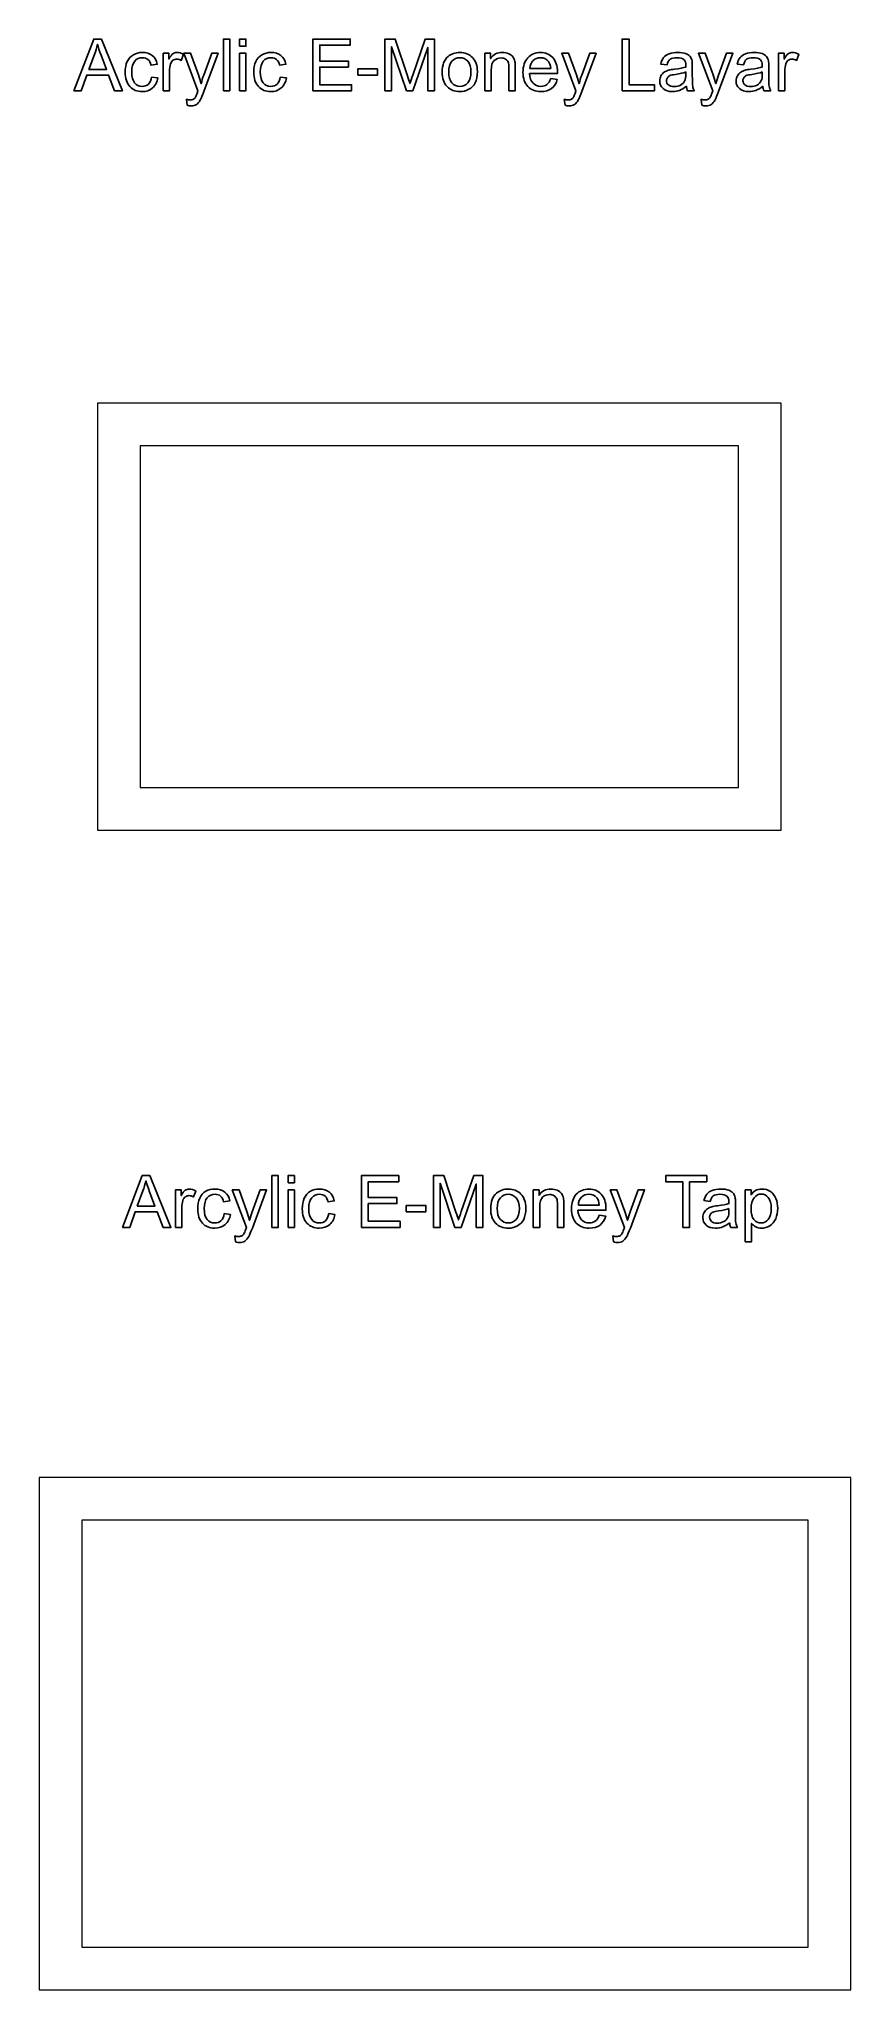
# Model space of a CAD drawing. Header units: centimetres. Extents: x -4.5 to 5, y -10.5 to 12.4.
import ezdxf

# ---------------------------------------------------------------- set-up
doc = ezdxf.new("R2010")
doc.units = ezdxf.units.CM
doc.header["$MEASUREMENT"] = 0
doc.layers.add('Layer 1', color=7, linetype='Continuous')

msp = doc.modelspace()

# ---------------------------------------------------------------- linework, layer by layer
at = {"layer": 'Layer 1', "lineweight": 20}
for points in [[(-3.832, 3.10678), (4.168, 3.10678), (4.168, 8.10678), (-3.832, 8.10678), (-3.832, 3.10678)], [(-3.33199, 3.60678), (3.66801, 3.60678), (3.66801, 7.60678), (-3.33199, 7.60678), (-3.33199, 3.60678)], [(-4.51515, -10.47341), (4.98485, -10.47341), (4.98485, -4.47341), (-4.51515, -4.47341), (-4.51515, -10.47341)], [(-4.01515, -9.97341), (4.48485, -9.97341), (4.48485, -4.97341), (-4.01515, -4.97341), (-4.01515, -9.97341)]]:
    msp.add_lwpolyline(points, close=True, dxfattribs=at)
at = {"layer": 'Layer 1'}
for points, knots in [([(-4.107, 11.76242), (-4.107, 11.76242), (-3.87445, 12.36864), (-3.87445, 12.36864), (-3.87445, 12.36864), (-3.78625, 12.36864), (-3.78625, 12.36864), (-3.78625, 12.36864), (-3.53945, 11.76242), (-3.53945, 11.76242), (-3.53945, 11.76242), (-3.63075, 11.76242), (-3.63075, 11.76242), (-3.63075, 11.76242), (-3.70088, 11.94615), (-3.70088, 11.94615), (-3.70088, 11.94615), (-3.95615, 11.94615), (-3.95615, 11.94615), (-3.95615, 11.94615), (-4.02191, 11.76242), (-4.02191, 11.76242), (-4.02191, 11.76242), (-4.107, 11.76242), (-4.107, 11.76242)], [0, 0, 0, 0, 0.125, 0.125, 0.125, 0.25, 0.25, 0.25, 0.375, 0.375, 0.375, 0.5, 0.5, 0.5, 0.625, 0.625, 0.625, 0.75, 0.75, 0.75, 0.875, 0.875, 0.875, 1, 1, 1, 1]), ([(-2.35819, 11.76242), (-2.35819, 11.76242), (-2.35819, 12.36864), (-2.35819, 12.36864), (-2.35819, 12.36864), (-2.28369, 12.36864), (-2.28369, 12.36864), (-2.28369, 12.36864), (-2.28369, 11.76242), (-2.28369, 11.76242), (-2.28369, 11.76242), (-2.35819, 11.76242), (-2.35819, 11.76242)], [0, 0, 0, 0, 0.25, 0.25, 0.25, 0.5, 0.5, 0.5, 0.75, 0.75, 0.75, 1, 1, 1, 1]), ([(-2.1684, 12.28397), (-2.1684, 12.28397), (-2.1684, 12.36864), (-2.1684, 12.36864), (-2.1684, 12.36864), (-2.09389, 12.36864), (-2.09389, 12.36864), (-2.09389, 12.36864), (-2.09389, 12.28397), (-2.09389, 12.28397), (-2.09389, 12.28397), (-2.1684, 12.28397), (-2.1684, 12.28397)], [0, 0, 0, 0, 0.25, 0.25, 0.25, 0.5, 0.5, 0.5, 0.75, 0.75, 0.75, 1, 1, 1, 1]), ([(-1.31072, 11.76242), (-1.31072, 11.76242), (-1.31072, 12.36864), (-1.31072, 12.36864), (-1.31072, 12.36864), (-0.87299, 12.36864), (-0.87299, 12.36864), (-0.87299, 12.36864), (-0.87299, 12.29752), (-0.87299, 12.29752), (-0.87299, 12.29752), (-1.23029, 12.29752), (-1.23029, 12.29752), (-1.23029, 12.29752), (-1.23029, 12.11125), (-1.23029, 12.11125), (-1.23029, 12.11125), (-0.89585, 12.11125), (-0.89585, 12.11125), (-0.89585, 12.11125), (-0.89585, 12.04013), (-0.89585, 12.04013), (-0.89585, 12.04013), (-1.23029, 12.04013), (-1.23029, 12.04013), (-1.23029, 12.04013), (-1.23029, 11.83354), (-1.23029, 11.83354), (-1.23029, 11.83354), (-0.8586, 11.83354), (-0.8586, 11.83354), (-0.8586, 11.83354), (-0.8586, 11.76242), (-0.8586, 11.76242), (-0.8586, 11.76242), (-1.31072, 11.76242), (-1.31072, 11.76242)], [0, 0, 0, 0, 0.08333333, 0.08333333, 0.08333333, 0.16666667, 0.16666667, 0.16666667, 0.25, 0.25, 0.25, 0.33333333, 0.33333333, 0.33333333, 0.41666667, 0.41666667, 0.41666667, 0.5, 0.5, 0.5, 0.58333333, 0.58333333, 0.58333333, 0.66666667, 0.66666667, 0.66666667, 0.75, 0.75, 0.75, 0.83333333, 0.83333333, 0.83333333, 0.91666667, 0.91666667, 0.91666667, 1, 1, 1, 1]), ([(-0.46744, 11.76242), (-0.46744, 11.76242), (-0.46744, 12.36864), (-0.46744, 12.36864), (-0.46744, 12.36864), (-0.34721, 12.36864), (-0.34721, 12.36864), (-0.34721, 12.36864), (-0.20384, 11.93952), (-0.20384, 11.93952), (-0.19058, 11.89958), (-0.18098, 11.86966), (-0.17492, 11.84977), (-0.168, 11.87178), (-0.15714, 11.90424), (-0.14246, 11.94699), (-0.14246, 11.94699), (0.00345, 12.36864), (0.00345, 12.36864), (0.00345, 12.36864), (0.11084, 12.36864), (0.11084, 12.36864), (0.11084, 12.36864), (0.11084, 11.76242), (0.11084, 11.76242), (0.11084, 11.76242), (0.03379, 11.76242), (0.03379, 11.76242), (0.03379, 11.76242), (0.03379, 12.26958), (0.03379, 12.26958), (0.03379, 12.26958), (-0.14317, 11.76242), (-0.14317, 11.76242), (-0.14317, 11.76242), (-0.21541, 11.76242), (-0.21541, 11.76242), (-0.21541, 11.76242), (-0.39039, 12.27889), (-0.39039, 12.27889), (-0.39039, 12.27889), (-0.39039, 11.76242), (-0.39039, 11.76242), (-0.39039, 11.76242), (-0.46744, 11.76242), (-0.46744, 11.76242)], [0, 0, 0, 0, 0.06666667, 0.06666667, 0.06666667, 0.13333333, 0.13333333, 0.13333333, 0.2, 0.2, 0.2, 0.26666667, 0.26666667, 0.26666667, 0.33333333, 0.33333333, 0.33333333, 0.4, 0.4, 0.4, 0.46666667, 0.46666667, 0.46666667, 0.53333333, 0.53333333, 0.53333333, 0.6, 0.6, 0.6, 0.66666667, 0.66666667, 0.66666667, 0.73333333, 0.73333333, 0.73333333, 0.8, 0.8, 0.8, 0.86666667, 0.86666667, 0.86666667, 0.93333333, 0.93333333, 0.93333333, 1, 1, 1, 1]), ([(2.30739, 11.76242), (2.30739, 11.76242), (2.30739, 12.36864), (2.30739, 12.36864), (2.30739, 12.36864), (2.38782, 12.36864), (2.38782, 12.36864), (2.38782, 12.36864), (2.38782, 11.83354), (2.38782, 11.83354), (2.38782, 11.83354), (2.68585, 11.83354), (2.68585, 11.83354), (2.68585, 11.83354), (2.68585, 11.76242), (2.68585, 11.76242), (2.68585, 11.76242), (2.30739, 11.76242), (2.30739, 11.76242)], [0, 0, 0, 0, 0.16666667, 0.16666667, 0.16666667, 0.33333333, 0.33333333, 0.33333333, 0.5, 0.5, 0.5, 0.66666667, 0.66666667, 0.66666667, 0.83333333, 0.83333333, 0.83333333, 1, 1, 1, 1]), ([(-3.93259, 12.01134), (-3.93259, 12.01134), (-3.726, 12.01134), (-3.726, 12.01134), (-3.726, 12.01134), (-3.78922, 12.1794), (-3.78922, 12.1794), (-3.80827, 12.23049), (-3.82266, 12.27268), (-3.83268, 12.30598), (-3.841, 12.26647), (-3.85215, 12.22767), (-3.86612, 12.18928), (-3.86612, 12.18928), (-3.93259, 12.01134), (-3.93259, 12.01134)], [0, 0, 0, 0, 0.2, 0.2, 0.2, 0.4, 0.4, 0.4, 0.6, 0.6, 0.6, 0.8, 0.8, 0.8, 1, 1, 1, 1]), ([(-3.1981, 11.92329), (-3.1981, 11.92329), (-3.12529, 11.91313), (-3.12529, 11.91313), (-3.13333, 11.86303), (-3.15365, 11.82394), (-3.18653, 11.79558), (-3.21941, 11.76722), (-3.25991, 11.75311), (-3.30774, 11.75311), (-3.36771, 11.75311), (-3.41598, 11.77272), (-3.45238, 11.81195), (-3.48893, 11.85118), (-3.50713, 11.90734), (-3.50713, 11.98044), (-3.50713, 12.02785), (-3.49923, 12.0692), (-3.48357, 12.10476), (-3.4679, 12.14018), (-3.44406, 12.16685), (-3.41188, 12.18448), (-3.37985, 12.20227), (-3.345, 12.21116), (-3.30718, 12.21116), (-3.25962, 12.21116), (-3.22054, 12.19916), (-3.19034, 12.17503), (-3.16, 12.1509), (-3.14053, 12.11661), (-3.13206, 12.0723), (-3.13206, 12.0723), (-3.20403, 12.06129), (-3.20403, 12.06129), (-3.21094, 12.09079), (-3.22308, 12.11294), (-3.24071, 12.1279), (-3.25821, 12.14272), (-3.27938, 12.15019), (-3.30421, 12.15019), (-3.34175, 12.15019), (-3.37223, 12.13679), (-3.3958, 12.10998), (-3.41922, 12.08303), (-3.43093, 12.04069), (-3.43093, 11.98255), (-3.43093, 11.92357), (-3.41964, 11.88081), (-3.39707, 11.85414), (-3.37435, 11.82747), (-3.34485, 11.81407), (-3.30859, 11.81407), (-3.27924, 11.81407), (-3.25483, 11.82296), (-3.23535, 11.84088), (-3.21574, 11.85866), (-3.20332, 11.88617), (-3.1981, 11.92329)], [0, 0, 0, 0, 0.05263158, 0.05263158, 0.05263158, 0.10526316, 0.10526316, 0.10526316, 0.15789474, 0.15789474, 0.15789474, 0.21052632, 0.21052632, 0.21052632, 0.26315789, 0.26315789, 0.26315789, 0.31578947, 0.31578947, 0.31578947, 0.36842105, 0.36842105, 0.36842105, 0.42105263, 0.42105263, 0.42105263, 0.47368421, 0.47368421, 0.47368421, 0.52631579, 0.52631579, 0.52631579, 0.57894737, 0.57894737, 0.57894737, 0.63157895, 0.63157895, 0.63157895, 0.68421053, 0.68421053, 0.68421053, 0.73684211, 0.73684211, 0.73684211, 0.78947368, 0.78947368, 0.78947368, 0.84210526, 0.84210526, 0.84210526, 0.89473684, 0.89473684, 0.89473684, 0.94736842, 0.94736842, 0.94736842, 1, 1, 1, 1]), ([(-3.06263, 11.76242), (-3.06263, 11.76242), (-3.06263, 12.20184), (-3.06263, 12.20184), (-3.06263, 12.20184), (-2.99574, 12.20184), (-2.99574, 12.20184), (-2.99574, 12.20184), (-2.99574, 12.13453), (-2.99574, 12.13453), (-2.97867, 12.16572), (-2.96286, 12.18632), (-2.94833, 12.1962), (-2.93379, 12.20622), (-2.91785, 12.21116), (-2.90049, 12.21116), (-2.87537, 12.21116), (-2.84983, 12.20325), (-2.82387, 12.18759), (-2.82387, 12.18759), (-2.85039, 12.11887), (-2.85039, 12.11887), (-2.86846, 12.12903), (-2.88652, 12.13411), (-2.90458, 12.13411), (-2.92081, 12.13411), (-2.93534, 12.12917), (-2.94818, 12.11943), (-2.96103, 12.1097), (-2.9702, 12.09615), (-2.9757, 12.07879), (-2.98403, 12.0524), (-2.98812, 12.02348), (-2.98812, 11.99201), (-2.98812, 11.99201), (-2.98812, 11.76242), (-2.98812, 11.76242), (-2.98812, 11.76242), (-3.06263, 11.76242), (-3.06263, 11.76242)], [0, 0, 0, 0, 0.07692308, 0.07692308, 0.07692308, 0.15384615, 0.15384615, 0.15384615, 0.23076923, 0.23076923, 0.23076923, 0.30769231, 0.30769231, 0.30769231, 0.38461538, 0.38461538, 0.38461538, 0.46153846, 0.46153846, 0.46153846, 0.53846154, 0.53846154, 0.53846154, 0.61538462, 0.61538462, 0.61538462, 0.69230769, 0.69230769, 0.69230769, 0.76923077, 0.76923077, 0.76923077, 0.84615385, 0.84615385, 0.84615385, 0.92307692, 0.92307692, 0.92307692, 1, 1, 1, 1]), ([(-2.78323, 11.59351), (-2.78323, 11.59351), (-2.79169, 11.66237), (-2.79169, 11.66237), (-2.77532, 11.658), (-2.76121, 11.65574), (-2.74908, 11.65574), (-2.73243, 11.65574), (-2.71916, 11.65856), (-2.70928, 11.66407), (-2.69927, 11.66957), (-2.69108, 11.67733), (-2.68473, 11.68721), (-2.68007, 11.69469), (-2.67245, 11.71317), (-2.66201, 11.74281), (-2.6606, 11.7469), (-2.65848, 11.75297), (-2.65538, 11.76101), (-2.65538, 11.76101), (-2.82217, 12.20184), (-2.82217, 12.20184), (-2.82217, 12.20184), (-2.74259, 12.20184), (-2.74259, 12.20184), (-2.74259, 12.20184), (-2.65086, 11.94812), (-2.65086, 11.94812), (-2.63887, 11.91609), (-2.62829, 11.88222), (-2.61883, 11.84666), (-2.61022, 11.88011), (-2.60006, 11.91313), (-2.58821, 11.94558), (-2.58821, 11.94558), (-2.49451, 12.20184), (-2.49451, 12.20184), (-2.49451, 12.20184), (-2.42015, 12.20184), (-2.42015, 12.20184), (-2.42015, 12.20184), (-2.58623, 11.7548), (-2.58623, 11.7548), (-2.60416, 11.70668), (-2.61813, 11.67366), (-2.62814, 11.65546), (-2.64141, 11.63105), (-2.65665, 11.61312), (-2.67372, 11.60169), (-2.69094, 11.59026), (-2.7114, 11.58462), (-2.73511, 11.58462), (-2.7495, 11.58462), (-2.76559, 11.58758), (-2.78323, 11.59351)], [0, 0, 0, 0, 0.05555556, 0.05555556, 0.05555556, 0.11111111, 0.11111111, 0.11111111, 0.16666667, 0.16666667, 0.16666667, 0.22222222, 0.22222222, 0.22222222, 0.27777778, 0.27777778, 0.27777778, 0.33333333, 0.33333333, 0.33333333, 0.38888889, 0.38888889, 0.38888889, 0.44444444, 0.44444444, 0.44444444, 0.5, 0.5, 0.5, 0.55555556, 0.55555556, 0.55555556, 0.61111111, 0.61111111, 0.61111111, 0.66666667, 0.66666667, 0.66666667, 0.72222222, 0.72222222, 0.72222222, 0.77777778, 0.77777778, 0.77777778, 0.83333333, 0.83333333, 0.83333333, 0.88888889, 0.88888889, 0.88888889, 0.94444444, 0.94444444, 0.94444444, 1, 1, 1, 1]), ([(-2.1684, 11.76242), (-2.1684, 11.76242), (-2.1684, 12.20184), (-2.1684, 12.20184), (-2.1684, 12.20184), (-2.09389, 12.20184), (-2.09389, 12.20184), (-2.09389, 12.20184), (-2.09389, 11.76242), (-2.09389, 11.76242), (-2.09389, 11.76242), (-2.1684, 11.76242), (-2.1684, 11.76242)], [0, 0, 0, 0, 0.25, 0.25, 0.25, 0.5, 0.5, 0.5, 0.75, 0.75, 0.75, 1, 1, 1, 1]), ([(-1.69328, 11.92329), (-1.69328, 11.92329), (-1.62047, 11.91313), (-1.62047, 11.91313), (-1.62851, 11.86303), (-1.64883, 11.82394), (-1.68171, 11.79558), (-1.71459, 11.76722), (-1.75509, 11.75311), (-1.80292, 11.75311), (-1.86289, 11.75311), (-1.91116, 11.77272), (-1.94756, 11.81195), (-1.98411, 11.85118), (-2.00231, 11.90734), (-2.00231, 11.98044), (-2.00231, 12.02785), (-1.99441, 12.0692), (-1.97875, 12.10476), (-1.96308, 12.14018), (-1.93924, 12.16685), (-1.90706, 12.18448), (-1.87503, 12.20227), (-1.84018, 12.21116), (-1.80236, 12.21116), (-1.7548, 12.21116), (-1.71572, 12.19916), (-1.68552, 12.17503), (-1.65518, 12.1509), (-1.63571, 12.11661), (-1.62724, 12.0723), (-1.62724, 12.0723), (-1.69921, 12.06129), (-1.69921, 12.06129), (-1.70612, 12.09079), (-1.71826, 12.11294), (-1.73589, 12.1279), (-1.75339, 12.14272), (-1.77456, 12.15019), (-1.79939, 12.15019), (-1.83693, 12.15019), (-1.86741, 12.13679), (-1.89098, 12.10998), (-1.9144, 12.08303), (-1.92611, 12.04069), (-1.92611, 11.98255), (-1.92611, 11.92357), (-1.91482, 11.88081), (-1.89225, 11.85414), (-1.86953, 11.82747), (-1.84003, 11.81407), (-1.80377, 11.81407), (-1.77442, 11.81407), (-1.75001, 11.82296), (-1.73053, 11.84088), (-1.71092, 11.85866), (-1.6985, 11.88617), (-1.69328, 11.92329)], [0, 0, 0, 0, 0.05263158, 0.05263158, 0.05263158, 0.10526316, 0.10526316, 0.10526316, 0.15789474, 0.15789474, 0.15789474, 0.21052632, 0.21052632, 0.21052632, 0.26315789, 0.26315789, 0.26315789, 0.31578947, 0.31578947, 0.31578947, 0.36842105, 0.36842105, 0.36842105, 0.42105263, 0.42105263, 0.42105263, 0.47368421, 0.47368421, 0.47368421, 0.52631579, 0.52631579, 0.52631579, 0.57894737, 0.57894737, 0.57894737, 0.63157895, 0.63157895, 0.63157895, 0.68421053, 0.68421053, 0.68421053, 0.73684211, 0.73684211, 0.73684211, 0.78947368, 0.78947368, 0.78947368, 0.84210526, 0.84210526, 0.84210526, 0.89473684, 0.89473684, 0.89473684, 0.94736842, 0.94736842, 0.94736842, 1, 1, 1, 1]), ([(0.20228, 11.98213), (0.20228, 12.06327), (0.22486, 12.12338), (0.27015, 12.16247), (0.30783, 12.19493), (0.35398, 12.21116), (0.4083, 12.21116), (0.46856, 12.21116), (0.51795, 12.1914), (0.55633, 12.15189), (0.59457, 12.11252), (0.61376, 12.05791), (0.61376, 11.98834), (0.61376, 11.9319), (0.6053, 11.88759), (0.58836, 11.85527), (0.57143, 11.82296), (0.54673, 11.79784), (0.51428, 11.77992), (0.48196, 11.762), (0.44654, 11.75311), (0.4083, 11.75311), (0.34678, 11.75311), (0.29711, 11.77272), (0.25915, 11.81209), (0.22119, 11.85146), (0.20228, 11.90819), (0.20228, 11.98213)], [0, 0, 0, 0, 0.11111111, 0.11111111, 0.11111111, 0.22222222, 0.22222222, 0.22222222, 0.33333333, 0.33333333, 0.33333333, 0.44444444, 0.44444444, 0.44444444, 0.55555556, 0.55555556, 0.55555556, 0.66666667, 0.66666667, 0.66666667, 0.77777778, 0.77777778, 0.77777778, 0.88888889, 0.88888889, 0.88888889, 1, 1, 1, 1]), ([(0.27848, 11.98199), (0.27848, 11.92583), (0.29076, 11.88378), (0.31531, 11.85598), (0.34001, 11.82804), (0.37091, 11.81407), (0.4083, 11.81407), (0.44527, 11.81407), (0.47604, 11.82804), (0.50073, 11.85612), (0.52528, 11.8842), (0.53756, 11.92696), (0.53756, 11.98439), (0.53756, 12.03858), (0.52514, 12.07964), (0.50045, 12.10744), (0.47575, 12.13538), (0.44499, 12.14935), (0.4083, 12.14935), (0.37091, 12.14935), (0.34001, 12.13552), (0.31531, 12.10772), (0.29076, 12.07992), (0.27848, 12.03801), (0.27848, 11.98199)], [0, 0, 0, 0, 0.125, 0.125, 0.125, 0.25, 0.25, 0.25, 0.375, 0.375, 0.375, 0.5, 0.5, 0.5, 0.625, 0.625, 0.625, 0.75, 0.75, 0.75, 0.875, 0.875, 0.875, 1, 1, 1, 1]), ([(0.70111, 11.76242), (0.70111, 11.76242), (0.70111, 12.20184), (0.70111, 12.20184), (0.70111, 12.20184), (0.768, 12.20184), (0.768, 12.20184), (0.768, 12.20184), (0.768, 12.13947), (0.768, 12.13947), (0.80017, 12.18731), (0.84674, 12.21116), (0.90756, 12.21116), (0.93409, 12.21116), (0.95836, 12.20636), (0.98051, 12.1969), (1.00267, 12.18745), (1.01932, 12.17489), (1.03032, 12.15951), (1.04133, 12.14413), (1.04909, 12.12578), (1.05347, 12.10462), (1.05615, 12.09079), (1.05756, 12.06666), (1.05756, 12.03223), (1.05756, 12.03223), (1.05756, 11.76242), (1.05756, 11.76242), (1.05756, 11.76242), (0.98305, 11.76242), (0.98305, 11.76242), (0.98305, 11.76242), (0.98305, 12.0294), (0.98305, 12.0294), (0.98305, 12.05974), (0.98023, 12.08246), (0.97444, 12.09742), (0.96866, 12.11238), (0.95836, 12.12437), (0.94368, 12.1334), (0.92901, 12.14229), (0.91165, 12.14681), (0.89189, 12.14681), (0.86028, 12.14681), (0.83305, 12.13679), (0.81005, 12.11661), (0.78705, 12.09657), (0.77562, 12.05833), (0.77562, 12.00217), (0.77562, 12.00217), (0.77562, 11.76242), (0.77562, 11.76242), (0.77562, 11.76242), (0.70111, 11.76242), (0.70111, 11.76242)], [0, 0, 0, 0, 0.05555556, 0.05555556, 0.05555556, 0.11111111, 0.11111111, 0.11111111, 0.16666667, 0.16666667, 0.16666667, 0.22222222, 0.22222222, 0.22222222, 0.27777778, 0.27777778, 0.27777778, 0.33333333, 0.33333333, 0.33333333, 0.38888889, 0.38888889, 0.38888889, 0.44444444, 0.44444444, 0.44444444, 0.5, 0.5, 0.5, 0.55555556, 0.55555556, 0.55555556, 0.61111111, 0.61111111, 0.61111111, 0.66666667, 0.66666667, 0.66666667, 0.72222222, 0.72222222, 0.72222222, 0.77777778, 0.77777778, 0.77777778, 0.83333333, 0.83333333, 0.83333333, 0.88888889, 0.88888889, 0.88888889, 0.94444444, 0.94444444, 0.94444444, 1, 1, 1, 1]), ([(1.47172, 11.90466), (1.47172, 11.90466), (1.54877, 11.8945), (1.54877, 11.8945), (1.53677, 11.84977), (1.51434, 11.81491), (1.4816, 11.79022), (1.44886, 11.76552), (1.40709, 11.75311), (1.35615, 11.75311), (1.29209, 11.75311), (1.24129, 11.77286), (1.20375, 11.81237), (1.16621, 11.85174), (1.14745, 11.9072), (1.14745, 11.97846), (1.14745, 12.05212), (1.16636, 12.10941), (1.20431, 12.15005), (1.24227, 12.19084), (1.29152, 12.21116), (1.35206, 12.21116), (1.41062, 12.21116), (1.45846, 12.19126), (1.49557, 12.15132), (1.53268, 12.11139), (1.55131, 12.05523), (1.55131, 11.98284), (1.55131, 11.97846), (1.55117, 11.97183), (1.55089, 11.96308), (1.55089, 11.96308), (1.22365, 11.96308), (1.22365, 11.96308), (1.22647, 11.91496), (1.24002, 11.87799), (1.26457, 11.85245), (1.28898, 11.82691), (1.3196, 11.81407), (1.35615, 11.81407), (1.38339, 11.81407), (1.40667, 11.82126), (1.42586, 11.83566), (1.44519, 11.85005), (1.46043, 11.87305), (1.47172, 11.90466)], [0, 0, 0, 0, 0.06666667, 0.06666667, 0.06666667, 0.13333333, 0.13333333, 0.13333333, 0.2, 0.2, 0.2, 0.26666667, 0.26666667, 0.26666667, 0.33333333, 0.33333333, 0.33333333, 0.4, 0.4, 0.4, 0.46666667, 0.46666667, 0.46666667, 0.53333333, 0.53333333, 0.53333333, 0.6, 0.6, 0.6, 0.66666667, 0.66666667, 0.66666667, 0.73333333, 0.73333333, 0.73333333, 0.8, 0.8, 0.8, 0.86666667, 0.86666667, 0.86666667, 0.93333333, 0.93333333, 0.93333333, 1, 1, 1, 1]), ([(1.22788, 12.02404), (1.22788, 12.02404), (1.47257, 12.02404), (1.47257, 12.02404), (1.46932, 12.06101), (1.45987, 12.08867), (1.44449, 12.10716), (1.42092, 12.1358), (1.39016, 12.15019), (1.35248, 12.15019), (1.31833, 12.15019), (1.28969, 12.13876), (1.2664, 12.1159), (1.24326, 12.09304), (1.23042, 12.06242), (1.22788, 12.02404)], [0, 0, 0, 0, 0.2, 0.2, 0.2, 0.4, 0.4, 0.4, 0.6, 0.6, 0.6, 0.8, 0.8, 0.8, 1, 1, 1, 1]), ([(1.6395, 11.59351), (1.6395, 11.59351), (1.63104, 11.66237), (1.63104, 11.66237), (1.64741, 11.658), (1.66152, 11.65574), (1.67365, 11.65574), (1.6903, 11.65574), (1.70357, 11.65856), (1.71345, 11.66407), (1.72346, 11.66957), (1.73165, 11.67733), (1.738, 11.68721), (1.74266, 11.69469), (1.75028, 11.71317), (1.76072, 11.74281), (1.76213, 11.7469), (1.76425, 11.75297), (1.76735, 11.76101), (1.76735, 11.76101), (1.60056, 12.20184), (1.60056, 12.20184), (1.60056, 12.20184), (1.68014, 12.20184), (1.68014, 12.20184), (1.68014, 12.20184), (1.77187, 11.94812), (1.77187, 11.94812), (1.78386, 11.91609), (1.79444, 11.88222), (1.8039, 11.84666), (1.81251, 11.88011), (1.82267, 11.91313), (1.83452, 11.94558), (1.83452, 11.94558), (1.92822, 12.20184), (1.92822, 12.20184), (1.92822, 12.20184), (2.00258, 12.20184), (2.00258, 12.20184), (2.00258, 12.20184), (1.8365, 11.7548), (1.8365, 11.7548), (1.81857, 11.70668), (1.8046, 11.67366), (1.79459, 11.65546), (1.78132, 11.63105), (1.76608, 11.61312), (1.74901, 11.60169), (1.73179, 11.59026), (1.71133, 11.58462), (1.68762, 11.58462), (1.67323, 11.58462), (1.65714, 11.58758), (1.6395, 11.59351)], [0, 0, 0, 0, 0.05555556, 0.05555556, 0.05555556, 0.11111111, 0.11111111, 0.11111111, 0.16666667, 0.16666667, 0.16666667, 0.22222222, 0.22222222, 0.22222222, 0.27777778, 0.27777778, 0.27777778, 0.33333333, 0.33333333, 0.33333333, 0.38888889, 0.38888889, 0.38888889, 0.44444444, 0.44444444, 0.44444444, 0.5, 0.5, 0.5, 0.55555556, 0.55555556, 0.55555556, 0.61111111, 0.61111111, 0.61111111, 0.66666667, 0.66666667, 0.66666667, 0.72222222, 0.72222222, 0.72222222, 0.77777778, 0.77777778, 0.77777778, 0.83333333, 0.83333333, 0.83333333, 0.88888889, 0.88888889, 0.88888889, 0.94444444, 0.94444444, 0.94444444, 1, 1, 1, 1]), ([(3.05937, 11.81745), (3.03171, 11.79389), (3.00504, 11.77738), (2.9795, 11.76764), (2.95396, 11.7579), (2.92659, 11.75311), (2.89723, 11.75311), (2.84897, 11.75311), (2.81186, 11.76482), (2.7859, 11.78838), (2.75993, 11.81181), (2.74695, 11.84187), (2.74695, 11.87841), (2.74695, 11.89986), (2.75189, 11.91948), (2.76163, 11.93726), (2.7715, 11.95504), (2.78434, 11.96915), (2.80015, 11.97987), (2.81609, 11.9906), (2.83387, 11.99878), (2.85377, 12.00429), (2.86845, 12.0081), (2.8906, 12.01176), (2.92009, 12.01543), (2.98021, 12.02249), (3.02466, 12.0311), (3.05302, 12.04097), (3.0533, 12.05113), (3.05344, 12.05763), (3.05344, 12.06031), (3.05344, 12.0905), (3.04639, 12.11181), (3.03228, 12.12423), (3.01323, 12.14102), (2.98486, 12.14935), (2.94733, 12.14935), (2.91219, 12.14935), (2.88623, 12.14314), (2.86958, 12.13086), (2.85278, 12.11859), (2.84051, 12.09685), (2.83246, 12.06553), (2.83246, 12.06553), (2.75965, 12.07569), (2.75965, 12.07569), (2.76628, 12.10687), (2.77715, 12.13213), (2.79239, 12.15132), (2.80763, 12.17051), (2.82964, 12.18519), (2.85843, 12.19563), (2.88707, 12.20593), (2.92052, 12.21116), (2.95834, 12.21116), (2.99587, 12.21116), (3.02649, 12.20678), (3.05006, 12.19789), (3.07348, 12.189), (3.09084, 12.17799), (3.10185, 12.16459), (3.11285, 12.15118), (3.12061, 12.13425), (3.12513, 12.11379), (3.12753, 12.10109), (3.1288, 12.07823), (3.1288, 12.04535), (3.1288, 12.04535), (3.1288, 11.94657), (3.1288, 11.94657), (3.1288, 11.87757), (3.13035, 11.83396), (3.13345, 11.81548), (3.13642, 11.79699), (3.14263, 11.77935), (3.15166, 11.76242), (3.15166, 11.76242), (3.07376, 11.76242), (3.07376, 11.76242), (3.06629, 11.77808), (3.06149, 11.79643), (3.05937, 11.81745)], [0, 0, 0, 0, 0.03703704, 0.03703704, 0.03703704, 0.07407407, 0.07407407, 0.07407407, 0.11111111, 0.11111111, 0.11111111, 0.14814815, 0.14814815, 0.14814815, 0.18518519, 0.18518519, 0.18518519, 0.22222222, 0.22222222, 0.22222222, 0.25925926, 0.25925926, 0.25925926, 0.2962963, 0.2962963, 0.2962963, 0.33333333, 0.33333333, 0.33333333, 0.37037037, 0.37037037, 0.37037037, 0.40740741, 0.40740741, 0.40740741, 0.44444444, 0.44444444, 0.44444444, 0.48148148, 0.48148148, 0.48148148, 0.51851852, 0.51851852, 0.51851852, 0.55555556, 0.55555556, 0.55555556, 0.59259259, 0.59259259, 0.59259259, 0.62962963, 0.62962963, 0.62962963, 0.66666667, 0.66666667, 0.66666667, 0.7037037, 0.7037037, 0.7037037, 0.74074074, 0.74074074, 0.74074074, 0.77777778, 0.77777778, 0.77777778, 0.81481481, 0.81481481, 0.81481481, 0.85185185, 0.85185185, 0.85185185, 0.88888889, 0.88888889, 0.88888889, 0.92592593, 0.92592593, 0.92592593, 0.96296296, 0.96296296, 0.96296296, 1, 1, 1, 1]), ([(3.23985, 11.59351), (3.23985, 11.59351), (3.23139, 11.66237), (3.23139, 11.66237), (3.24776, 11.658), (3.26187, 11.65574), (3.274, 11.65574), (3.29065, 11.65574), (3.30392, 11.65856), (3.3138, 11.66407), (3.32381, 11.66957), (3.332, 11.67733), (3.33835, 11.68721), (3.34301, 11.69469), (3.35063, 11.71317), (3.36107, 11.74281), (3.36248, 11.7469), (3.3646, 11.75297), (3.3677, 11.76101), (3.3677, 11.76101), (3.20091, 12.20184), (3.20091, 12.20184), (3.20091, 12.20184), (3.28049, 12.20184), (3.28049, 12.20184), (3.28049, 12.20184), (3.37222, 11.94812), (3.37222, 11.94812), (3.38421, 11.91609), (3.39479, 11.88222), (3.40425, 11.84666), (3.41286, 11.88011), (3.42302, 11.91313), (3.43487, 11.94558), (3.43487, 11.94558), (3.52857, 12.20184), (3.52857, 12.20184), (3.52857, 12.20184), (3.60293, 12.20184), (3.60293, 12.20184), (3.60293, 12.20184), (3.43685, 11.7548), (3.43685, 11.7548), (3.41892, 11.70668), (3.40495, 11.67366), (3.39494, 11.65546), (3.38167, 11.63105), (3.36643, 11.61312), (3.34936, 11.60169), (3.33214, 11.59026), (3.31168, 11.58462), (3.28797, 11.58462), (3.27358, 11.58462), (3.25749, 11.58758), (3.23985, 11.59351)], [0, 0, 0, 0, 0.05555556, 0.05555556, 0.05555556, 0.11111111, 0.11111111, 0.11111111, 0.16666667, 0.16666667, 0.16666667, 0.22222222, 0.22222222, 0.22222222, 0.27777778, 0.27777778, 0.27777778, 0.33333333, 0.33333333, 0.33333333, 0.38888889, 0.38888889, 0.38888889, 0.44444444, 0.44444444, 0.44444444, 0.5, 0.5, 0.5, 0.55555556, 0.55555556, 0.55555556, 0.61111111, 0.61111111, 0.61111111, 0.66666667, 0.66666667, 0.66666667, 0.72222222, 0.72222222, 0.72222222, 0.77777778, 0.77777778, 0.77777778, 0.83333333, 0.83333333, 0.83333333, 0.88888889, 0.88888889, 0.88888889, 0.94444444, 0.94444444, 0.94444444, 1, 1, 1, 1]), ([(3.9536, 11.81745), (3.92594, 11.79389), (3.89927, 11.77738), (3.87373, 11.76764), (3.84819, 11.7579), (3.82082, 11.75311), (3.79146, 11.75311), (3.7432, 11.75311), (3.70609, 11.76482), (3.68013, 11.78838), (3.65416, 11.81181), (3.64118, 11.84187), (3.64118, 11.87841), (3.64118, 11.89986), (3.64612, 11.91948), (3.65586, 11.93726), (3.66573, 11.95504), (3.67857, 11.96915), (3.69438, 11.97987), (3.71032, 11.9906), (3.7281, 11.99878), (3.748, 12.00429), (3.76268, 12.0081), (3.78483, 12.01176), (3.81432, 12.01543), (3.87444, 12.02249), (3.91889, 12.0311), (3.94725, 12.04097), (3.94753, 12.05113), (3.94767, 12.05763), (3.94767, 12.06031), (3.94767, 12.0905), (3.94062, 12.11181), (3.92651, 12.12423), (3.90746, 12.14102), (3.87909, 12.14935), (3.84156, 12.14935), (3.80642, 12.14935), (3.78046, 12.14314), (3.76381, 12.13086), (3.74701, 12.11859), (3.73474, 12.09685), (3.72669, 12.06553), (3.72669, 12.06553), (3.65388, 12.07569), (3.65388, 12.07569), (3.66051, 12.10687), (3.67138, 12.13213), (3.68662, 12.15132), (3.70186, 12.17051), (3.72387, 12.18519), (3.75266, 12.19563), (3.7813, 12.20593), (3.81475, 12.21116), (3.85257, 12.21116), (3.8901, 12.21116), (3.92072, 12.20678), (3.94429, 12.19789), (3.96771, 12.189), (3.98507, 12.17799), (3.99608, 12.16459), (4.00708, 12.15118), (4.01484, 12.13425), (4.01936, 12.11379), (4.02176, 12.10109), (4.02303, 12.07823), (4.02303, 12.04535), (4.02303, 12.04535), (4.02303, 11.94657), (4.02303, 11.94657), (4.02303, 11.87757), (4.02458, 11.83396), (4.02768, 11.81548), (4.03065, 11.79699), (4.03686, 11.77935), (4.04589, 11.76242), (4.04589, 11.76242), (3.96799, 11.76242), (3.96799, 11.76242), (3.96052, 11.77808), (3.95572, 11.79643), (3.9536, 11.81745)], [0, 0, 0, 0, 0.03703704, 0.03703704, 0.03703704, 0.07407407, 0.07407407, 0.07407407, 0.11111111, 0.11111111, 0.11111111, 0.14814815, 0.14814815, 0.14814815, 0.18518519, 0.18518519, 0.18518519, 0.22222222, 0.22222222, 0.22222222, 0.25925926, 0.25925926, 0.25925926, 0.2962963, 0.2962963, 0.2962963, 0.33333333, 0.33333333, 0.33333333, 0.37037037, 0.37037037, 0.37037037, 0.40740741, 0.40740741, 0.40740741, 0.44444444, 0.44444444, 0.44444444, 0.48148148, 0.48148148, 0.48148148, 0.51851852, 0.51851852, 0.51851852, 0.55555556, 0.55555556, 0.55555556, 0.59259259, 0.59259259, 0.59259259, 0.62962963, 0.62962963, 0.62962963, 0.66666667, 0.66666667, 0.66666667, 0.7037037, 0.7037037, 0.7037037, 0.74074074, 0.74074074, 0.74074074, 0.77777778, 0.77777778, 0.77777778, 0.81481481, 0.81481481, 0.81481481, 0.85185185, 0.85185185, 0.85185185, 0.88888889, 0.88888889, 0.88888889, 0.92592593, 0.92592593, 0.92592593, 0.96296296, 0.96296296, 0.96296296, 1, 1, 1, 1]), ([(4.13662, 11.76242), (4.13662, 11.76242), (4.13662, 12.20184), (4.13662, 12.20184), (4.13662, 12.20184), (4.20351, 12.20184), (4.20351, 12.20184), (4.20351, 12.20184), (4.20351, 12.13453), (4.20351, 12.13453), (4.22058, 12.16572), (4.23639, 12.18632), (4.25092, 12.1962), (4.26546, 12.20622), (4.2814, 12.21116), (4.29876, 12.21116), (4.32388, 12.21116), (4.34942, 12.20325), (4.37538, 12.18759), (4.37538, 12.18759), (4.34886, 12.11887), (4.34886, 12.11887), (4.33079, 12.12903), (4.31273, 12.13411), (4.29467, 12.13411), (4.27844, 12.13411), (4.26391, 12.12917), (4.25107, 12.11943), (4.23822, 12.1097), (4.22905, 12.09615), (4.22355, 12.07879), (4.21522, 12.0524), (4.21113, 12.02348), (4.21113, 11.99201), (4.21113, 11.99201), (4.21113, 11.76242), (4.21113, 11.76242), (4.21113, 11.76242), (4.13662, 11.76242), (4.13662, 11.76242)], [0, 0, 0, 0, 0.07692308, 0.07692308, 0.07692308, 0.15384615, 0.15384615, 0.15384615, 0.23076923, 0.23076923, 0.23076923, 0.30769231, 0.30769231, 0.30769231, 0.38461538, 0.38461538, 0.38461538, 0.46153846, 0.46153846, 0.46153846, 0.53846154, 0.53846154, 0.53846154, 0.61538462, 0.61538462, 0.61538462, 0.69230769, 0.69230769, 0.69230769, 0.76923077, 0.76923077, 0.76923077, 0.84615385, 0.84615385, 0.84615385, 0.92307692, 0.92307692, 0.92307692, 1, 1, 1, 1]), ([(-0.78663, 11.94445), (-0.78663, 11.94445), (-0.78663, 12.01896), (-0.78663, 12.01896), (-0.78663, 12.01896), (-0.55634, 12.01896), (-0.55634, 12.01896), (-0.55634, 12.01896), (-0.55634, 11.94445), (-0.55634, 11.94445), (-0.55634, 11.94445), (-0.78663, 11.94445), (-0.78663, 11.94445)], [0, 0, 0, 0, 0.25, 0.25, 0.25, 0.5, 0.5, 0.5, 0.75, 0.75, 0.75, 1, 1, 1, 1]), ([(3.05344, 11.98255), (3.02635, 11.97155), (2.98571, 11.96223), (2.93152, 11.95461), (2.90076, 11.95024), (2.87903, 11.9453), (2.86633, 11.9398), (2.85363, 11.93429), (2.84389, 11.92625), (2.83698, 11.91581), (2.83006, 11.90523), (2.82654, 11.89351), (2.82654, 11.88053), (2.82654, 11.86092), (2.83402, 11.84441), (2.84911, 11.83128), (2.86421, 11.81816), (2.88623, 11.81153), (2.91516, 11.81153), (2.9438, 11.81153), (2.96934, 11.81774), (2.99178, 11.83029), (3.01407, 11.84271), (3.03058, 11.85979), (3.04103, 11.88138), (3.04907, 11.89817), (3.05302, 11.92286), (3.05302, 11.95546), (3.05302, 11.95546), (3.05344, 11.98255), (3.05344, 11.98255)], [0, 0, 0, 0, 0.1, 0.1, 0.1, 0.2, 0.2, 0.2, 0.3, 0.3, 0.3, 0.4, 0.4, 0.4, 0.5, 0.5, 0.5, 0.6, 0.6, 0.6, 0.7, 0.7, 0.7, 0.8, 0.8, 0.8, 0.9, 0.9, 0.9, 1, 1, 1, 1]), ([(3.94767, 11.98255), (3.92058, 11.97155), (3.87994, 11.96223), (3.82575, 11.95461), (3.79499, 11.95024), (3.77326, 11.9453), (3.76056, 11.9398), (3.74786, 11.93429), (3.73812, 11.92625), (3.73121, 11.91581), (3.72429, 11.90523), (3.72077, 11.89351), (3.72077, 11.88053), (3.72077, 11.86092), (3.72825, 11.84441), (3.74334, 11.83128), (3.75844, 11.81816), (3.78046, 11.81153), (3.80939, 11.81153), (3.83803, 11.81153), (3.86357, 11.81774), (3.88601, 11.83029), (3.9083, 11.84271), (3.92481, 11.85979), (3.93526, 11.88138), (3.9433, 11.89817), (3.94725, 11.92286), (3.94725, 11.95546), (3.94725, 11.95546), (3.94767, 11.98255), (3.94767, 11.98255)], [0, 0, 0, 0, 0.1, 0.1, 0.1, 0.2, 0.2, 0.2, 0.3, 0.3, 0.3, 0.4, 0.4, 0.4, 0.5, 0.5, 0.5, 0.6, 0.6, 0.6, 0.7, 0.7, 0.7, 0.8, 0.8, 0.8, 0.9, 0.9, 0.9, 1, 1, 1, 1]), ([(-3.53987, -1.54474), (-3.53987, -1.54474), (-3.30732, -0.93852), (-3.30732, -0.93852), (-3.30732, -0.93852), (-3.21912, -0.93852), (-3.21912, -0.93852), (-3.21912, -0.93852), (-2.97232, -1.54474), (-2.97232, -1.54474), (-2.97232, -1.54474), (-3.06362, -1.54474), (-3.06362, -1.54474), (-3.06362, -1.54474), (-3.13375, -1.36101), (-3.13375, -1.36101), (-3.13375, -1.36101), (-3.38902, -1.36101), (-3.38902, -1.36101), (-3.38902, -1.36101), (-3.45478, -1.54474), (-3.45478, -1.54474), (-3.45478, -1.54474), (-3.53987, -1.54474), (-3.53987, -1.54474)], [0, 0, 0, 0, 0.125, 0.125, 0.125, 0.25, 0.25, 0.25, 0.375, 0.375, 0.375, 0.5, 0.5, 0.5, 0.625, 0.625, 0.625, 0.75, 0.75, 0.75, 0.875, 0.875, 0.875, 1, 1, 1, 1]), ([(-3.36546, -1.29582), (-3.36546, -1.29582), (-3.15887, -1.29582), (-3.15887, -1.29582), (-3.15887, -1.29582), (-3.22209, -1.12776), (-3.22209, -1.12776), (-3.24114, -1.07667), (-3.25553, -1.03448), (-3.26555, -1.00118), (-3.27387, -1.04069), (-3.28502, -1.07949), (-3.29899, -1.11788), (-3.29899, -1.11788), (-3.36546, -1.29582), (-3.36546, -1.29582)], [0, 0, 0, 0, 0.2, 0.2, 0.2, 0.4, 0.4, 0.4, 0.6, 0.6, 0.6, 0.8, 0.8, 0.8, 1, 1, 1, 1]), ([(-2.91884, -1.54474), (-2.91884, -1.54474), (-2.91884, -1.10532), (-2.91884, -1.10532), (-2.91884, -1.10532), (-2.85195, -1.10532), (-2.85195, -1.10532), (-2.85195, -1.10532), (-2.85195, -1.17263), (-2.85195, -1.17263), (-2.83488, -1.14144), (-2.81907, -1.12084), (-2.80454, -1.11096), (-2.79, -1.10094), (-2.77406, -1.096), (-2.7567, -1.096), (-2.73158, -1.096), (-2.70604, -1.10391), (-2.68008, -1.11957), (-2.68008, -1.11957), (-2.7066, -1.18829), (-2.7066, -1.18829), (-2.72467, -1.17813), (-2.74273, -1.17305), (-2.76079, -1.17305), (-2.77702, -1.17305), (-2.79155, -1.17799), (-2.80439, -1.18773), (-2.81724, -1.19746), (-2.82641, -1.21101), (-2.83191, -1.22837), (-2.84024, -1.25476), (-2.84433, -1.28368), (-2.84433, -1.31515), (-2.84433, -1.31515), (-2.84433, -1.54474), (-2.84433, -1.54474), (-2.84433, -1.54474), (-2.91884, -1.54474), (-2.91884, -1.54474)], [0, 0, 0, 0, 0.07692308, 0.07692308, 0.07692308, 0.15384615, 0.15384615, 0.15384615, 0.23076923, 0.23076923, 0.23076923, 0.30769231, 0.30769231, 0.30769231, 0.38461538, 0.38461538, 0.38461538, 0.46153846, 0.46153846, 0.46153846, 0.53846154, 0.53846154, 0.53846154, 0.61538462, 0.61538462, 0.61538462, 0.69230769, 0.69230769, 0.69230769, 0.76923077, 0.76923077, 0.76923077, 0.84615385, 0.84615385, 0.84615385, 0.92307692, 0.92307692, 0.92307692, 1, 1, 1, 1]), ([(-2.34903, -1.38387), (-2.34903, -1.38387), (-2.27622, -1.39403), (-2.27622, -1.39403), (-2.28426, -1.44413), (-2.30458, -1.48322), (-2.33746, -1.51158), (-2.37034, -1.53994), (-2.41084, -1.55405), (-2.45867, -1.55405), (-2.51864, -1.55405), (-2.56691, -1.53444), (-2.60331, -1.49521), (-2.63986, -1.45598), (-2.65806, -1.39982), (-2.65806, -1.32672), (-2.65806, -1.27931), (-2.65016, -1.23796), (-2.6345, -1.2024), (-2.61883, -1.16698), (-2.59499, -1.14031), (-2.56281, -1.12268), (-2.53078, -1.10489), (-2.49593, -1.096), (-2.45811, -1.096), (-2.41055, -1.096), (-2.37147, -1.108), (-2.34127, -1.13213), (-2.31093, -1.15626), (-2.29146, -1.19055), (-2.28299, -1.23486), (-2.28299, -1.23486), (-2.35496, -1.24587), (-2.35496, -1.24587), (-2.36187, -1.21637), (-2.37401, -1.19422), (-2.39164, -1.17926), (-2.40914, -1.16444), (-2.43031, -1.15697), (-2.45514, -1.15697), (-2.49268, -1.15697), (-2.52316, -1.17037), (-2.54673, -1.19718), (-2.57015, -1.22413), (-2.58186, -1.26647), (-2.58186, -1.32461), (-2.58186, -1.38359), (-2.57057, -1.42635), (-2.548, -1.45302), (-2.52528, -1.47969), (-2.49578, -1.49309), (-2.45952, -1.49309), (-2.43017, -1.49309), (-2.40576, -1.4842), (-2.38628, -1.46628), (-2.36667, -1.4485), (-2.35425, -1.42099), (-2.34903, -1.38387)], [0, 0, 0, 0, 0.05263158, 0.05263158, 0.05263158, 0.10526316, 0.10526316, 0.10526316, 0.15789474, 0.15789474, 0.15789474, 0.21052632, 0.21052632, 0.21052632, 0.26315789, 0.26315789, 0.26315789, 0.31578947, 0.31578947, 0.31578947, 0.36842105, 0.36842105, 0.36842105, 0.42105263, 0.42105263, 0.42105263, 0.47368421, 0.47368421, 0.47368421, 0.52631579, 0.52631579, 0.52631579, 0.57894737, 0.57894737, 0.57894737, 0.63157895, 0.63157895, 0.63157895, 0.68421053, 0.68421053, 0.68421053, 0.73684211, 0.73684211, 0.73684211, 0.78947368, 0.78947368, 0.78947368, 0.84210526, 0.84210526, 0.84210526, 0.89473684, 0.89473684, 0.89473684, 0.94736842, 0.94736842, 0.94736842, 1, 1, 1, 1]), ([(-2.2161, -1.71365), (-2.2161, -1.71365), (-2.22456, -1.64479), (-2.22456, -1.64479), (-2.20819, -1.64916), (-2.19408, -1.65142), (-2.18195, -1.65142), (-2.1653, -1.65142), (-2.15203, -1.6486), (-2.14215, -1.64309), (-2.13214, -1.63759), (-2.12395, -1.62983), (-2.1176, -1.61995), (-2.11294, -1.61247), (-2.10532, -1.59399), (-2.09488, -1.56435), (-2.09347, -1.56026), (-2.09135, -1.55419), (-2.08825, -1.54615), (-2.08825, -1.54615), (-2.25504, -1.10532), (-2.25504, -1.10532), (-2.25504, -1.10532), (-2.17546, -1.10532), (-2.17546, -1.10532), (-2.17546, -1.10532), (-2.08373, -1.35904), (-2.08373, -1.35904), (-2.07174, -1.39107), (-2.06116, -1.42494), (-2.0517, -1.4605), (-2.04309, -1.42705), (-2.03293, -1.39403), (-2.02108, -1.36158), (-2.02108, -1.36158), (-1.92738, -1.10532), (-1.92738, -1.10532), (-1.92738, -1.10532), (-1.85302, -1.10532), (-1.85302, -1.10532), (-1.85302, -1.10532), (-2.0191, -1.55236), (-2.0191, -1.55236), (-2.03703, -1.60048), (-2.051, -1.6335), (-2.06101, -1.6517), (-2.07428, -1.67611), (-2.08952, -1.69404), (-2.10659, -1.70547), (-2.12381, -1.7169), (-2.14427, -1.72254), (-2.16798, -1.72254), (-2.18237, -1.72254), (-2.19846, -1.71958), (-2.2161, -1.71365)], [0, 0, 0, 0, 0.05555556, 0.05555556, 0.05555556, 0.11111111, 0.11111111, 0.11111111, 0.16666667, 0.16666667, 0.16666667, 0.22222222, 0.22222222, 0.22222222, 0.27777778, 0.27777778, 0.27777778, 0.33333333, 0.33333333, 0.33333333, 0.38888889, 0.38888889, 0.38888889, 0.44444444, 0.44444444, 0.44444444, 0.5, 0.5, 0.5, 0.55555556, 0.55555556, 0.55555556, 0.61111111, 0.61111111, 0.61111111, 0.66666667, 0.66666667, 0.66666667, 0.72222222, 0.72222222, 0.72222222, 0.77777778, 0.77777778, 0.77777778, 0.83333333, 0.83333333, 0.83333333, 0.88888889, 0.88888889, 0.88888889, 0.94444444, 0.94444444, 0.94444444, 1, 1, 1, 1]), ([(-1.79106, -1.54474), (-1.79106, -1.54474), (-1.79106, -0.93852), (-1.79106, -0.93852), (-1.79106, -0.93852), (-1.71656, -0.93852), (-1.71656, -0.93852), (-1.71656, -0.93852), (-1.71656, -1.54474), (-1.71656, -1.54474), (-1.71656, -1.54474), (-1.79106, -1.54474), (-1.79106, -1.54474)], [0, 0, 0, 0, 0.25, 0.25, 0.25, 0.5, 0.5, 0.5, 0.75, 0.75, 0.75, 1, 1, 1, 1]), ([(-1.60127, -1.02319), (-1.60127, -1.02319), (-1.60127, -0.93852), (-1.60127, -0.93852), (-1.60127, -0.93852), (-1.52676, -0.93852), (-1.52676, -0.93852), (-1.52676, -0.93852), (-1.52676, -1.02319), (-1.52676, -1.02319), (-1.52676, -1.02319), (-1.60127, -1.02319), (-1.60127, -1.02319)], [0, 0, 0, 0, 0.25, 0.25, 0.25, 0.5, 0.5, 0.5, 0.75, 0.75, 0.75, 1, 1, 1, 1]), ([(-1.60127, -1.54474), (-1.60127, -1.54474), (-1.60127, -1.10532), (-1.60127, -1.10532), (-1.60127, -1.10532), (-1.52676, -1.10532), (-1.52676, -1.10532), (-1.52676, -1.10532), (-1.52676, -1.54474), (-1.52676, -1.54474), (-1.52676, -1.54474), (-1.60127, -1.54474), (-1.60127, -1.54474)], [0, 0, 0, 0, 0.25, 0.25, 0.25, 0.5, 0.5, 0.5, 0.75, 0.75, 0.75, 1, 1, 1, 1]), ([(-1.12615, -1.38387), (-1.12615, -1.38387), (-1.05334, -1.39403), (-1.05334, -1.39403), (-1.06138, -1.44413), (-1.0817, -1.48322), (-1.11458, -1.51158), (-1.14746, -1.53994), (-1.18796, -1.55405), (-1.23579, -1.55405), (-1.29576, -1.55405), (-1.34403, -1.53444), (-1.38043, -1.49521), (-1.41698, -1.45598), (-1.43518, -1.39982), (-1.43518, -1.32672), (-1.43518, -1.27931), (-1.42728, -1.23796), (-1.41162, -1.2024), (-1.39595, -1.16698), (-1.37211, -1.14031), (-1.33993, -1.12268), (-1.3079, -1.10489), (-1.27305, -1.096), (-1.23523, -1.096), (-1.18767, -1.096), (-1.14859, -1.108), (-1.11839, -1.13213), (-1.08805, -1.15626), (-1.06858, -1.19055), (-1.06011, -1.23486), (-1.06011, -1.23486), (-1.13208, -1.24587), (-1.13208, -1.24587), (-1.13899, -1.21637), (-1.15113, -1.19422), (-1.16876, -1.17926), (-1.18626, -1.16444), (-1.20743, -1.15697), (-1.23226, -1.15697), (-1.2698, -1.15697), (-1.30028, -1.17037), (-1.32385, -1.19718), (-1.34727, -1.22413), (-1.35898, -1.26647), (-1.35898, -1.32461), (-1.35898, -1.38359), (-1.34769, -1.42635), (-1.32512, -1.45302), (-1.3024, -1.47969), (-1.2729, -1.49309), (-1.23664, -1.49309), (-1.20729, -1.49309), (-1.18288, -1.4842), (-1.1634, -1.46628), (-1.14379, -1.4485), (-1.13137, -1.42099), (-1.12615, -1.38387)], [0, 0, 0, 0, 0.05263158, 0.05263158, 0.05263158, 0.10526316, 0.10526316, 0.10526316, 0.15789474, 0.15789474, 0.15789474, 0.21052632, 0.21052632, 0.21052632, 0.26315789, 0.26315789, 0.26315789, 0.31578947, 0.31578947, 0.31578947, 0.36842105, 0.36842105, 0.36842105, 0.42105263, 0.42105263, 0.42105263, 0.47368421, 0.47368421, 0.47368421, 0.52631579, 0.52631579, 0.52631579, 0.57894737, 0.57894737, 0.57894737, 0.63157895, 0.63157895, 0.63157895, 0.68421053, 0.68421053, 0.68421053, 0.73684211, 0.73684211, 0.73684211, 0.78947368, 0.78947368, 0.78947368, 0.84210526, 0.84210526, 0.84210526, 0.89473684, 0.89473684, 0.89473684, 0.94736842, 0.94736842, 0.94736842, 1, 1, 1, 1]), ([(-0.74359, -1.54474), (-0.74359, -1.54474), (-0.74359, -0.93852), (-0.74359, -0.93852), (-0.74359, -0.93852), (-0.30586, -0.93852), (-0.30586, -0.93852), (-0.30586, -0.93852), (-0.30586, -1.00964), (-0.30586, -1.00964), (-0.30586, -1.00964), (-0.66316, -1.00964), (-0.66316, -1.00964), (-0.66316, -1.00964), (-0.66316, -1.19591), (-0.66316, -1.19591), (-0.66316, -1.19591), (-0.32872, -1.19591), (-0.32872, -1.19591), (-0.32872, -1.19591), (-0.32872, -1.26703), (-0.32872, -1.26703), (-0.32872, -1.26703), (-0.66316, -1.26703), (-0.66316, -1.26703), (-0.66316, -1.26703), (-0.66316, -1.47362), (-0.66316, -1.47362), (-0.66316, -1.47362), (-0.29147, -1.47362), (-0.29147, -1.47362), (-0.29147, -1.47362), (-0.29147, -1.54474), (-0.29147, -1.54474), (-0.29147, -1.54474), (-0.74359, -1.54474), (-0.74359, -1.54474)], [0, 0, 0, 0, 0.08333333, 0.08333333, 0.08333333, 0.16666667, 0.16666667, 0.16666667, 0.25, 0.25, 0.25, 0.33333333, 0.33333333, 0.33333333, 0.41666667, 0.41666667, 0.41666667, 0.5, 0.5, 0.5, 0.58333333, 0.58333333, 0.58333333, 0.66666667, 0.66666667, 0.66666667, 0.75, 0.75, 0.75, 0.83333333, 0.83333333, 0.83333333, 0.91666667, 0.91666667, 0.91666667, 1, 1, 1, 1]), ([(0.09969, -1.54474), (0.09969, -1.54474), (0.09969, -0.93852), (0.09969, -0.93852), (0.09969, -0.93852), (0.21992, -0.93852), (0.21992, -0.93852), (0.21992, -0.93852), (0.36329, -1.36764), (0.36329, -1.36764), (0.37655, -1.40758), (0.38615, -1.4375), (0.39221, -1.45739), (0.39913, -1.43538), (0.40999, -1.40292), (0.42467, -1.36017), (0.42467, -1.36017), (0.57058, -0.93852), (0.57058, -0.93852), (0.57058, -0.93852), (0.67797, -0.93852), (0.67797, -0.93852), (0.67797, -0.93852), (0.67797, -1.54474), (0.67797, -1.54474), (0.67797, -1.54474), (0.60092, -1.54474), (0.60092, -1.54474), (0.60092, -1.54474), (0.60092, -1.03758), (0.60092, -1.03758), (0.60092, -1.03758), (0.42396, -1.54474), (0.42396, -1.54474), (0.42396, -1.54474), (0.35172, -1.54474), (0.35172, -1.54474), (0.35172, -1.54474), (0.17674, -1.02827), (0.17674, -1.02827), (0.17674, -1.02827), (0.17674, -1.54474), (0.17674, -1.54474), (0.17674, -1.54474), (0.09969, -1.54474), (0.09969, -1.54474)], [0, 0, 0, 0, 0.06666667, 0.06666667, 0.06666667, 0.13333333, 0.13333333, 0.13333333, 0.2, 0.2, 0.2, 0.26666667, 0.26666667, 0.26666667, 0.33333333, 0.33333333, 0.33333333, 0.4, 0.4, 0.4, 0.46666667, 0.46666667, 0.46666667, 0.53333333, 0.53333333, 0.53333333, 0.6, 0.6, 0.6, 0.66666667, 0.66666667, 0.66666667, 0.73333333, 0.73333333, 0.73333333, 0.8, 0.8, 0.8, 0.86666667, 0.86666667, 0.86666667, 0.93333333, 0.93333333, 0.93333333, 1, 1, 1, 1]), ([(0.76941, -1.32503), (0.76941, -1.24389), (0.79199, -1.18378), (0.83728, -1.14469), (0.87496, -1.11223), (0.92111, -1.096), (0.97543, -1.096), (1.03569, -1.096), (1.08508, -1.11576), (1.12346, -1.15527), (1.1617, -1.19464), (1.18089, -1.24925), (1.18089, -1.31882), (1.18089, -1.37526), (1.17243, -1.41957), (1.15549, -1.45189), (1.13856, -1.4842), (1.11386, -1.50932), (1.08141, -1.52724), (1.04909, -1.54516), (1.01367, -1.55405), (0.97543, -1.55405), (0.91391, -1.55405), (0.86424, -1.53444), (0.82628, -1.49507), (0.78832, -1.4557), (0.76941, -1.39897), (0.76941, -1.32503)], [0, 0, 0, 0, 0.11111111, 0.11111111, 0.11111111, 0.22222222, 0.22222222, 0.22222222, 0.33333333, 0.33333333, 0.33333333, 0.44444444, 0.44444444, 0.44444444, 0.55555556, 0.55555556, 0.55555556, 0.66666667, 0.66666667, 0.66666667, 0.77777778, 0.77777778, 0.77777778, 0.88888889, 0.88888889, 0.88888889, 1, 1, 1, 1]), ([(1.26824, -1.54474), (1.26824, -1.54474), (1.26824, -1.10532), (1.26824, -1.10532), (1.26824, -1.10532), (1.33513, -1.10532), (1.33513, -1.10532), (1.33513, -1.10532), (1.33513, -1.16769), (1.33513, -1.16769), (1.3673, -1.11985), (1.41387, -1.096), (1.47469, -1.096), (1.50122, -1.096), (1.52549, -1.1008), (1.54764, -1.11026), (1.5698, -1.11971), (1.58645, -1.13227), (1.59745, -1.14765), (1.60846, -1.16303), (1.61622, -1.18138), (1.6206, -1.20254), (1.62328, -1.21637), (1.62469, -1.2405), (1.62469, -1.27493), (1.62469, -1.27493), (1.62469, -1.54474), (1.62469, -1.54474), (1.62469, -1.54474), (1.55018, -1.54474), (1.55018, -1.54474), (1.55018, -1.54474), (1.55018, -1.27776), (1.55018, -1.27776), (1.55018, -1.24742), (1.54736, -1.2247), (1.54157, -1.20974), (1.53579, -1.19478), (1.52549, -1.18279), (1.51081, -1.17376), (1.49614, -1.16487), (1.47878, -1.16035), (1.45902, -1.16035), (1.42741, -1.16035), (1.40018, -1.17037), (1.37718, -1.19055), (1.35418, -1.21059), (1.34275, -1.24883), (1.34275, -1.30499), (1.34275, -1.30499), (1.34275, -1.54474), (1.34275, -1.54474), (1.34275, -1.54474), (1.26824, -1.54474), (1.26824, -1.54474)], [0, 0, 0, 0, 0.05555556, 0.05555556, 0.05555556, 0.11111111, 0.11111111, 0.11111111, 0.16666667, 0.16666667, 0.16666667, 0.22222222, 0.22222222, 0.22222222, 0.27777778, 0.27777778, 0.27777778, 0.33333333, 0.33333333, 0.33333333, 0.38888889, 0.38888889, 0.38888889, 0.44444444, 0.44444444, 0.44444444, 0.5, 0.5, 0.5, 0.55555556, 0.55555556, 0.55555556, 0.61111111, 0.61111111, 0.61111111, 0.66666667, 0.66666667, 0.66666667, 0.72222222, 0.72222222, 0.72222222, 0.77777778, 0.77777778, 0.77777778, 0.83333333, 0.83333333, 0.83333333, 0.88888889, 0.88888889, 0.88888889, 0.94444444, 0.94444444, 0.94444444, 1, 1, 1, 1]), ([(2.03885, -1.4025), (2.03885, -1.4025), (2.1159, -1.41266), (2.1159, -1.41266), (2.1039, -1.45739), (2.08147, -1.49225), (2.04873, -1.51694), (2.01599, -1.54164), (1.97422, -1.55405), (1.92328, -1.55405), (1.85922, -1.55405), (1.80842, -1.5343), (1.77088, -1.49479), (1.73334, -1.45542), (1.71458, -1.39996), (1.71458, -1.3287), (1.71458, -1.25504), (1.73349, -1.19775), (1.77144, -1.15711), (1.8094, -1.11632), (1.85865, -1.096), (1.91919, -1.096), (1.97775, -1.096), (2.02559, -1.1159), (2.0627, -1.15584), (2.09981, -1.19577), (2.11844, -1.25193), (2.11844, -1.32432), (2.11844, -1.3287), (2.1183, -1.33533), (2.11802, -1.34408), (2.11802, -1.34408), (1.79078, -1.34408), (1.79078, -1.34408), (1.7936, -1.3922), (1.80715, -1.42917), (1.8317, -1.45471), (1.85611, -1.48025), (1.88673, -1.49309), (1.92328, -1.49309), (1.95052, -1.49309), (1.9738, -1.4859), (1.99299, -1.4715), (2.01232, -1.45711), (2.02756, -1.43411), (2.03885, -1.4025)], [0, 0, 0, 0, 0.06666667, 0.06666667, 0.06666667, 0.13333333, 0.13333333, 0.13333333, 0.2, 0.2, 0.2, 0.26666667, 0.26666667, 0.26666667, 0.33333333, 0.33333333, 0.33333333, 0.4, 0.4, 0.4, 0.46666667, 0.46666667, 0.46666667, 0.53333333, 0.53333333, 0.53333333, 0.6, 0.6, 0.6, 0.66666667, 0.66666667, 0.66666667, 0.73333333, 0.73333333, 0.73333333, 0.8, 0.8, 0.8, 0.86666667, 0.86666667, 0.86666667, 0.93333333, 0.93333333, 0.93333333, 1, 1, 1, 1]), ([(2.20663, -1.71365), (2.20663, -1.71365), (2.19817, -1.64479), (2.19817, -1.64479), (2.21454, -1.64916), (2.22865, -1.65142), (2.24078, -1.65142), (2.25743, -1.65142), (2.2707, -1.6486), (2.28058, -1.64309), (2.29059, -1.63759), (2.29878, -1.62983), (2.30513, -1.61995), (2.30979, -1.61247), (2.31741, -1.59399), (2.32785, -1.56435), (2.32926, -1.56026), (2.33138, -1.55419), (2.33448, -1.54615), (2.33448, -1.54615), (2.16769, -1.10532), (2.16769, -1.10532), (2.16769, -1.10532), (2.24727, -1.10532), (2.24727, -1.10532), (2.24727, -1.10532), (2.339, -1.35904), (2.339, -1.35904), (2.35099, -1.39107), (2.36157, -1.42494), (2.37103, -1.4605), (2.37964, -1.42705), (2.3898, -1.39403), (2.40165, -1.36158), (2.40165, -1.36158), (2.49535, -1.10532), (2.49535, -1.10532), (2.49535, -1.10532), (2.56971, -1.10532), (2.56971, -1.10532), (2.56971, -1.10532), (2.40363, -1.55236), (2.40363, -1.55236), (2.3857, -1.60048), (2.37173, -1.6335), (2.36172, -1.6517), (2.34845, -1.67611), (2.33321, -1.69404), (2.31614, -1.70547), (2.29892, -1.7169), (2.27846, -1.72254), (2.25475, -1.72254), (2.24036, -1.72254), (2.22427, -1.71958), (2.20663, -1.71365)], [0, 0, 0, 0, 0.05555556, 0.05555556, 0.05555556, 0.11111111, 0.11111111, 0.11111111, 0.16666667, 0.16666667, 0.16666667, 0.22222222, 0.22222222, 0.22222222, 0.27777778, 0.27777778, 0.27777778, 0.33333333, 0.33333333, 0.33333333, 0.38888889, 0.38888889, 0.38888889, 0.44444444, 0.44444444, 0.44444444, 0.5, 0.5, 0.5, 0.55555556, 0.55555556, 0.55555556, 0.61111111, 0.61111111, 0.61111111, 0.66666667, 0.66666667, 0.66666667, 0.72222222, 0.72222222, 0.72222222, 0.77777778, 0.77777778, 0.77777778, 0.83333333, 0.83333333, 0.83333333, 0.88888889, 0.88888889, 0.88888889, 0.94444444, 0.94444444, 0.94444444, 1, 1, 1, 1]), ([(3.01676, -1.54474), (3.01676, -1.54474), (3.01676, -1.00964), (3.01676, -1.00964), (3.01676, -1.00964), (2.81694, -1.00964), (2.81694, -1.00964), (2.81694, -1.00964), (2.81694, -0.93852), (2.81694, -0.93852), (2.81694, -0.93852), (3.29701, -0.93852), (3.29701, -0.93852), (3.29701, -0.93852), (3.29701, -1.00964), (3.29701, -1.00964), (3.29701, -1.00964), (3.09719, -1.00964), (3.09719, -1.00964), (3.09719, -1.00964), (3.09719, -1.54474), (3.09719, -1.54474), (3.09719, -1.54474), (3.01676, -1.54474), (3.01676, -1.54474)], [0, 0, 0, 0, 0.125, 0.125, 0.125, 0.25, 0.25, 0.25, 0.375, 0.375, 0.375, 0.5, 0.5, 0.5, 0.625, 0.625, 0.625, 0.75, 0.75, 0.75, 0.875, 0.875, 0.875, 1, 1, 1, 1]), ([(3.56371, -1.48971), (3.53605, -1.51327), (3.50938, -1.52978), (3.48384, -1.53952), (3.4583, -1.54926), (3.43093, -1.55405), (3.40157, -1.55405), (3.35331, -1.55405), (3.3162, -1.54234), (3.29024, -1.51878), (3.26427, -1.49535), (3.25129, -1.46529), (3.25129, -1.42875), (3.25129, -1.4073), (3.25623, -1.38768), (3.26597, -1.3699), (3.27584, -1.35212), (3.28868, -1.33801), (3.30449, -1.32729), (3.32043, -1.31656), (3.33821, -1.30838), (3.35811, -1.30287), (3.37279, -1.29906), (3.39494, -1.2954), (3.42443, -1.29173), (3.48455, -1.28467), (3.529, -1.27606), (3.55736, -1.26619), (3.55764, -1.25603), (3.55778, -1.24953), (3.55778, -1.24685), (3.55778, -1.21666), (3.55073, -1.19535), (3.53662, -1.18293), (3.51757, -1.16614), (3.4892, -1.15781), (3.45167, -1.15781), (3.41653, -1.15781), (3.39057, -1.16402), (3.37392, -1.1763), (3.35712, -1.18857), (3.34485, -1.21031), (3.3368, -1.24163), (3.3368, -1.24163), (3.26399, -1.23147), (3.26399, -1.23147), (3.27062, -1.20029), (3.28149, -1.17503), (3.29673, -1.15584), (3.31197, -1.13665), (3.33398, -1.12197), (3.36277, -1.11153), (3.39141, -1.10123), (3.42486, -1.096), (3.46268, -1.096), (3.50021, -1.096), (3.53083, -1.10038), (3.5544, -1.10927), (3.57782, -1.11816), (3.59518, -1.12917), (3.60619, -1.14257), (3.61719, -1.15598), (3.62495, -1.17291), (3.62947, -1.19337), (3.63187, -1.20607), (3.63314, -1.22893), (3.63314, -1.26181), (3.63314, -1.26181), (3.63314, -1.36059), (3.63314, -1.36059), (3.63314, -1.42959), (3.63469, -1.4732), (3.63779, -1.49168), (3.64076, -1.51017), (3.64697, -1.52781), (3.656, -1.54474), (3.656, -1.54474), (3.5781, -1.54474), (3.5781, -1.54474), (3.57063, -1.52908), (3.56583, -1.51073), (3.56371, -1.48971)], [0, 0, 0, 0, 0.03703704, 0.03703704, 0.03703704, 0.07407407, 0.07407407, 0.07407407, 0.11111111, 0.11111111, 0.11111111, 0.14814815, 0.14814815, 0.14814815, 0.18518519, 0.18518519, 0.18518519, 0.22222222, 0.22222222, 0.22222222, 0.25925926, 0.25925926, 0.25925926, 0.2962963, 0.2962963, 0.2962963, 0.33333333, 0.33333333, 0.33333333, 0.37037037, 0.37037037, 0.37037037, 0.40740741, 0.40740741, 0.40740741, 0.44444444, 0.44444444, 0.44444444, 0.48148148, 0.48148148, 0.48148148, 0.51851852, 0.51851852, 0.51851852, 0.55555556, 0.55555556, 0.55555556, 0.59259259, 0.59259259, 0.59259259, 0.62962963, 0.62962963, 0.62962963, 0.66666667, 0.66666667, 0.66666667, 0.7037037, 0.7037037, 0.7037037, 0.74074074, 0.74074074, 0.74074074, 0.77777778, 0.77777778, 0.77777778, 0.81481481, 0.81481481, 0.81481481, 0.85185185, 0.85185185, 0.85185185, 0.88888889, 0.88888889, 0.88888889, 0.92592593, 0.92592593, 0.92592593, 0.96296296, 0.96296296, 0.96296296, 1, 1, 1, 1]), ([(3.74758, -1.71323), (3.74758, -1.71323), (3.74758, -1.10532), (3.74758, -1.10532), (3.74758, -1.10532), (3.81531, -1.10532), (3.81531, -1.10532), (3.81531, -1.10532), (3.81531, -1.16303), (3.81531, -1.16303), (3.83126, -1.14074), (3.84932, -1.12395), (3.8695, -1.1128), (3.88954, -1.10165), (3.91395, -1.096), (3.9426, -1.096), (3.98013, -1.096), (4.01315, -1.1056), (4.0418, -1.12493), (4.07044, -1.14412), (4.09203, -1.17136), (4.10671, -1.20635), (4.12124, -1.24149), (4.12858, -1.27987), (4.12858, -1.32178), (4.12858, -1.36652), (4.12054, -1.40687), (4.10445, -1.44286), (4.08836, -1.4787), (4.06494, -1.50622), (4.03418, -1.52541), (4.00356, -1.54446), (3.97124, -1.55405), (3.93738, -1.55405), (3.91254, -1.55405), (3.89024, -1.54883), (3.87063, -1.53839), (3.85087, -1.52795), (3.83479, -1.51482), (3.82209, -1.49888), (3.82209, -1.49888), (3.82209, -1.71323), (3.82209, -1.71323), (3.82209, -1.71323), (3.74758, -1.71323), (3.74758, -1.71323)], [0, 0, 0, 0, 0.06666667, 0.06666667, 0.06666667, 0.13333333, 0.13333333, 0.13333333, 0.2, 0.2, 0.2, 0.26666667, 0.26666667, 0.26666667, 0.33333333, 0.33333333, 0.33333333, 0.4, 0.4, 0.4, 0.46666667, 0.46666667, 0.46666667, 0.53333333, 0.53333333, 0.53333333, 0.6, 0.6, 0.6, 0.66666667, 0.66666667, 0.66666667, 0.73333333, 0.73333333, 0.73333333, 0.8, 0.8, 0.8, 0.86666667, 0.86666667, 0.86666667, 0.93333333, 0.93333333, 0.93333333, 1, 1, 1, 1]), ([(-0.2195, -1.36271), (-0.2195, -1.36271), (-0.2195, -1.2882), (-0.2195, -1.2882), (-0.2195, -1.2882), (0.01079, -1.2882), (0.01079, -1.2882), (0.01079, -1.2882), (0.01079, -1.36271), (0.01079, -1.36271), (0.01079, -1.36271), (-0.2195, -1.36271), (-0.2195, -1.36271)], [0, 0, 0, 0, 0.25, 0.25, 0.25, 0.5, 0.5, 0.5, 0.75, 0.75, 0.75, 1, 1, 1, 1]), ([(0.84561, -1.32517), (0.84561, -1.38133), (0.85789, -1.42338), (0.88244, -1.45118), (0.90714, -1.47912), (0.93804, -1.49309), (0.97543, -1.49309), (1.0124, -1.49309), (1.04317, -1.47912), (1.06786, -1.45104), (1.09241, -1.42296), (1.10469, -1.3802), (1.10469, -1.32277), (1.10469, -1.26858), (1.09227, -1.22752), (1.06758, -1.19972), (1.04288, -1.17178), (1.01212, -1.15781), (0.97543, -1.15781), (0.93804, -1.15781), (0.90714, -1.17164), (0.88244, -1.19944), (0.85789, -1.22724), (0.84561, -1.26915), (0.84561, -1.32517)], [0, 0, 0, 0, 0.125, 0.125, 0.125, 0.25, 0.25, 0.25, 0.375, 0.375, 0.375, 0.5, 0.5, 0.5, 0.625, 0.625, 0.625, 0.75, 0.75, 0.75, 0.875, 0.875, 0.875, 1, 1, 1, 1]), ([(1.79501, -1.28312), (1.79501, -1.28312), (2.0397, -1.28312), (2.0397, -1.28312), (2.03645, -1.24615), (2.027, -1.21849), (2.01162, -1.2), (1.98805, -1.17136), (1.95729, -1.15697), (1.91961, -1.15697), (1.88546, -1.15697), (1.85682, -1.1684), (1.83353, -1.19126), (1.81039, -1.21412), (1.79755, -1.24474), (1.79501, -1.28312)], [0, 0, 0, 0, 0.2, 0.2, 0.2, 0.4, 0.4, 0.4, 0.6, 0.6, 0.6, 0.8, 0.8, 0.8, 1, 1, 1, 1]), ([(3.55778, -1.32461), (3.53069, -1.33561), (3.49005, -1.34493), (3.43586, -1.35255), (3.4051, -1.35692), (3.38337, -1.36186), (3.37067, -1.36736), (3.35797, -1.37287), (3.34823, -1.38091), (3.34132, -1.39135), (3.3344, -1.40193), (3.33088, -1.41365), (3.33088, -1.42663), (3.33088, -1.44624), (3.33836, -1.46275), (3.35345, -1.47588), (3.36855, -1.489), (3.39057, -1.49563), (3.4195, -1.49563), (3.44814, -1.49563), (3.47368, -1.48942), (3.49612, -1.47687), (3.51841, -1.46445), (3.53492, -1.44737), (3.54537, -1.42578), (3.55341, -1.40899), (3.55736, -1.3843), (3.55736, -1.3517), (3.55736, -1.3517), (3.55778, -1.32461), (3.55778, -1.32461)], [0, 0, 0, 0, 0.1, 0.1, 0.1, 0.2, 0.2, 0.2, 0.3, 0.3, 0.3, 0.4, 0.4, 0.4, 0.5, 0.5, 0.5, 0.6, 0.6, 0.6, 0.7, 0.7, 0.7, 0.8, 0.8, 0.8, 0.9, 0.9, 0.9, 1, 1, 1, 1]), ([(3.81531, -1.32771), (3.81531, -1.38401), (3.82674, -1.42564), (3.84946, -1.45259), (3.87232, -1.47955), (3.89998, -1.49309), (3.93244, -1.49309), (3.96546, -1.49309), (3.99368, -1.47912), (4.0171, -1.45118), (4.04067, -1.42324), (4.05238, -1.38006), (4.05238, -1.3215), (4.05238, -1.26562), (4.04095, -1.22385), (4.01795, -1.19605), (3.99495, -1.16825), (3.96757, -1.15443), (3.93568, -1.15443), (3.90407, -1.15443), (3.87613, -1.16924), (3.85186, -1.19873), (3.82745, -1.22837), (3.81531, -1.27127), (3.81531, -1.32771)], [0, 0, 0, 0, 0.125, 0.125, 0.125, 0.25, 0.25, 0.25, 0.375, 0.375, 0.375, 0.5, 0.5, 0.5, 0.625, 0.625, 0.625, 0.75, 0.75, 0.75, 0.875, 0.875, 0.875, 1, 1, 1, 1])]:
    msp.add_open_spline(points, degree=3, knots=knots, dxfattribs=at)

doc.saveas('drawing.dxf')
